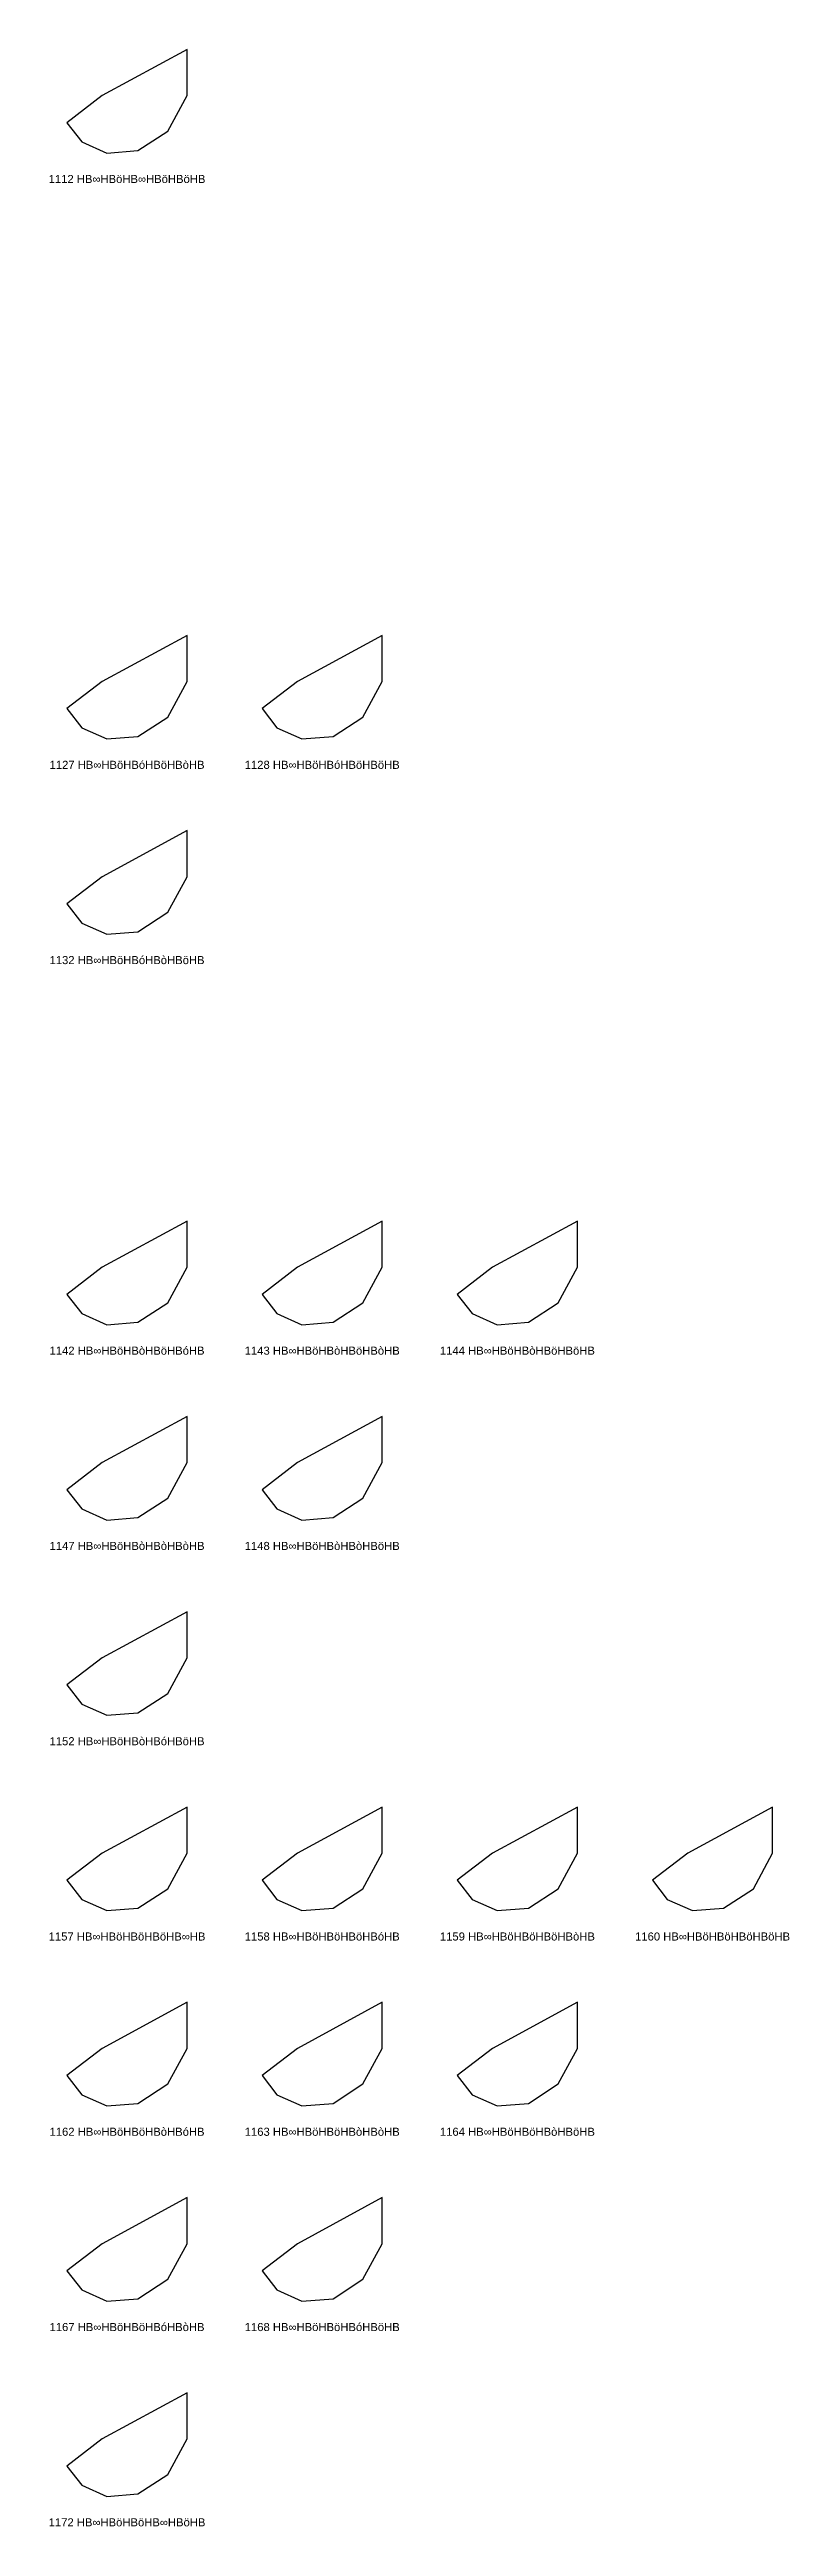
# Model space of a CAD drawing. Header units: millimetres. Extents: x 122552 to 1654769, y -10280102 to 62068.
# Drawn here: x 1553735 to 1654769, y -9229899 to -8891885 of the extents above; entities that cross this region are included whole.
import ezdxf
from ezdxf.enums import TextEntityAlignment as Align

# ---------------------------------------------------------------- set-up
doc = ezdxf.new("R2010")
doc.units = ezdxf.units.MM
doc.styles.add('Arial', font='arial_0.ttf')

msp = doc.modelspace()

# ---------------------------------------------------------------- texts
at = {"style": 'Arial'}
for s, p in [('1112 HB∞HBöHB∞HBöHBöHB', (1564321, -8909549)), ('1127 HB∞HBöHBóHBöHBòHB', (1564321, -8989495)), ('1128 HB∞HBöHBóHBöHBöHB', (1590970, -8989495)), ('1132 HB∞HBöHBóHBòHBöHB', (1564321, -9016144)), ('1142 HB∞HBöHBòHBöHBóHB', (1564321, -9069441)), ('1143 HB∞HBöHBòHBöHBòHB', (1590970, -9069441)), ('1144 HB∞HBöHBòHBöHBöHB', (1617619, -9069441)), ('1147 HB∞HBöHBòHBòHBòHB', (1564321, -9096090)), ('1148 HB∞HBöHBòHBòHBöHB', (1590970, -9096090)), ('1152 HB∞HBöHBòHBóHBöHB', (1564321, -9122738)), ('1157 HB∞HBöHBöHBöHB∞HB', (1564321, -9149387)), ('1158 HB∞HBöHBöHBöHBóHB', (1590970, -9149387)), ('1159 HB∞HBöHBöHBöHBòHB', (1617619, -9149387)), ('1160 HB∞HBöHBöHBöHBöHB', (1644267, -9149387)), ('1162 HB∞HBöHBöHBòHBóHB', (1564321, -9176036)), ('1163 HB∞HBöHBöHBòHBòHB', (1590970, -9176036)), ('1164 HB∞HBöHBöHBòHBöHB', (1617619, -9176036)), ('1167 HB∞HBöHBöHBóHBòHB', (1564321, -9202684)), ('1168 HB∞HBöHBöHBóHBöHB', (1590970, -9202684)), ('1172 HB∞HBöHBöHB∞HBöHB', (1564321, -9229333))]:
    msp.add_text(s, height=1100, dxfattribs=at).set_placement(p, align=Align.MIDDLE_CENTER)

# ---------------------------------------------------------------- linework, layer by layer
for points in [[(1572524, -8891885), (1560937, -8898174), (1556119, -8901878), (1558129, -8904493), (1561559, -8906016), (1565815, -8905679), (1569888, -8903031), (1572524, -8898174)], [(1572524, -8971831), (1560937, -8978120), (1556119, -8981824), (1558129, -8984439), (1561559, -8985962), (1565815, -8985625), (1569888, -8982977), (1572524, -8978120)], [(1599173, -8971831), (1587585, -8978120), (1582768, -8981824), (1584778, -8984439), (1588207, -8985962), (1592463, -8985625), (1596536, -8982977), (1599173, -8978120)], [(1572524, -8998480), (1560937, -9004768), (1556119, -9008473), (1558129, -9011087), (1561559, -9012611), (1565815, -9012273), (1569888, -9009626), (1572524, -9004768)], [(1572524, -9051777), (1560937, -9058066), (1556119, -9061770), (1558129, -9064385), (1561559, -9065908), (1565815, -9065571), (1569888, -9062923), (1572524, -9058066)], [(1599173, -9051777), (1587585, -9058066), (1582768, -9061770), (1584778, -9064385), (1588207, -9065908), (1592463, -9065571), (1596536, -9062923), (1599173, -9058066)], [(1625821, -9051777), (1614234, -9058066), (1609416, -9061770), (1611427, -9064385), (1614856, -9065908), (1619112, -9065571), (1623185, -9062923), (1625821, -9058066)], [(1572524, -9078426), (1560937, -9084714), (1556119, -9088419), (1558129, -9091033), (1561559, -9092557), (1565815, -9092219), (1569888, -9089572), (1572524, -9084714)], [(1599173, -9078426), (1587585, -9084714), (1582768, -9088419), (1584778, -9091033), (1588207, -9092557), (1592463, -9092219), (1596536, -9089572), (1599173, -9084714)], [(1572524, -9105075), (1560937, -9111363), (1556119, -9115067), (1558129, -9117682), (1561559, -9119206), (1565815, -9118868), (1569888, -9116221), (1572524, -9111363)], [(1572524, -9131723), (1560937, -9138012), (1556119, -9141716), (1558129, -9144331), (1561559, -9145854), (1565815, -9145517), (1569888, -9142869), (1572524, -9138012)], [(1599173, -9131723), (1587585, -9138012), (1582768, -9141716), (1584778, -9144331), (1588207, -9145854), (1592463, -9145517), (1596536, -9142869), (1599173, -9138012)], [(1625821, -9131723), (1614234, -9138012), (1609416, -9141716), (1611427, -9144331), (1614856, -9145854), (1619112, -9145517), (1623185, -9142869), (1625821, -9138012)], [(1652470, -9131723), (1640883, -9138012), (1636065, -9141716), (1638075, -9144331), (1641505, -9145854), (1645761, -9145517), (1649834, -9142869), (1652470, -9138012)], [(1572524, -9158372), (1560937, -9164660), (1556119, -9168365), (1558129, -9170979), (1561559, -9172503), (1565815, -9172165), (1569888, -9169518), (1572524, -9164660)], [(1599173, -9158372), (1587585, -9164660), (1582768, -9168365), (1584778, -9170979), (1588207, -9172503), (1592463, -9172165), (1596536, -9169518), (1599173, -9164660)], [(1625821, -9158372), (1614234, -9164660), (1609416, -9168365), (1611427, -9170979), (1614856, -9172503), (1619112, -9172165), (1623185, -9169518), (1625821, -9164660)], [(1572524, -9185021), (1560937, -9191309), (1556119, -9195013), (1558129, -9197628), (1561559, -9199152), (1565815, -9198814), (1569888, -9196167), (1572524, -9191309)], [(1599173, -9185021), (1587585, -9191309), (1582768, -9195013), (1584778, -9197628), (1588207, -9199152), (1592463, -9198814), (1596536, -9196167), (1599173, -9191309)], [(1572524, -9211669), (1560937, -9217958), (1556119, -9221662), (1558129, -9224277), (1561559, -9225800), (1565815, -9225463), (1569888, -9222815), (1572524, -9217958)]]:
    msp.add_lwpolyline(points, close=True)

msp.set_redraw_order([(e.dxf.handle, doc.entitydb.next_handle()) for e in msp.query("TEXT MTEXT ATTDEF DIMENSION ARC_DIMENSION")])  # texts and dimensions are drawn at this point

doc.saveas('drawing.dxf')
